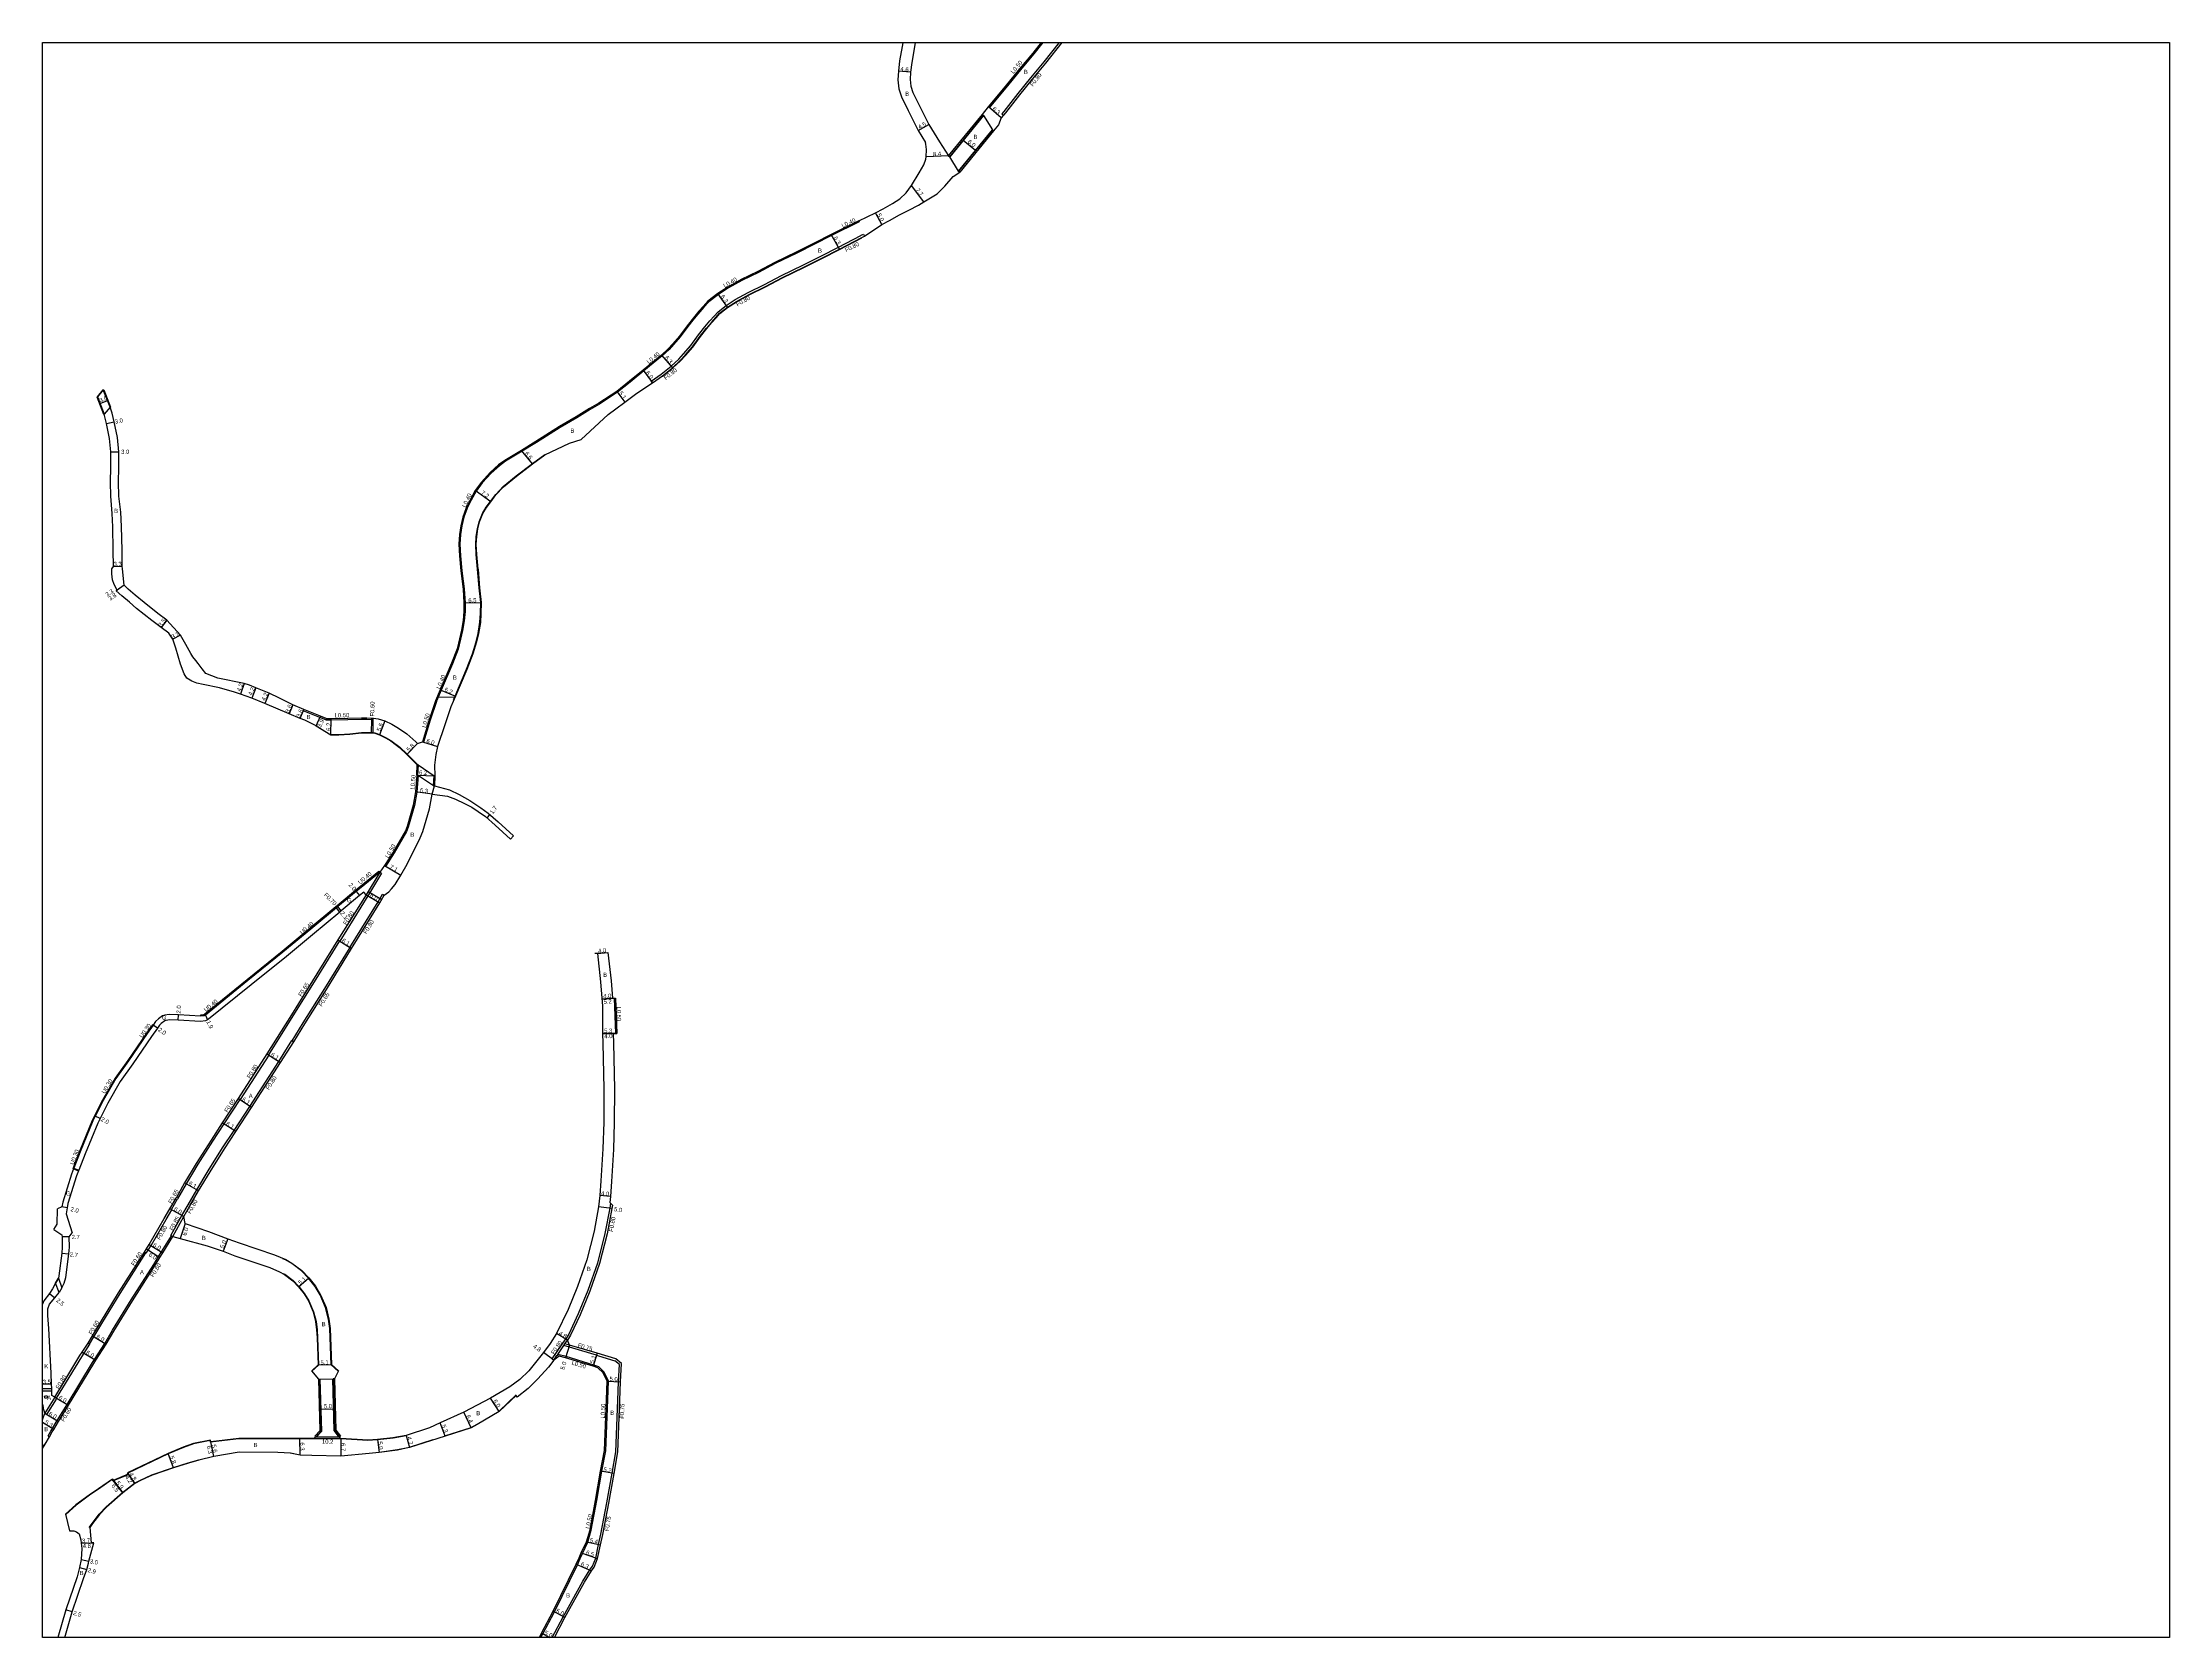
# Model space of a CAD drawing. Header units: metres. Extents: x -20002 to -16000, y -111000 to -108000.
# Drawn here: x -20000 to -19200, y -109200 to -108600 of the extents above; entities that cross this region are included whole.
import ezdxf

# ---------------------------------------------------------------- set-up
doc = ezdxf.new("R2010")
doc.units = ezdxf.units.M
doc.header["$LTSCALE"] = 2.5
for name, color, linetype in [('側溝・桝', 7, 'Continuous'), ('図郭', 7, 'Continuous'), ('幅員', 7, 'Continuous'), ('歩道・分離帯・安全施設', 7, 'Continuous'), ('舗装', 7, 'Continuous'), ('道路', 7, 'Continuous')]:
    doc.layers.add(name, color=color, linetype=linetype)
doc.styles.get("Standard").update_dxf_attribs({"font": ''})
doc.styles.get('Standard').set_extended_font_data('@MS PGothic')

msp = doc.modelspace()

# ---------------------------------------------------------------- linework, layer by layer
at = {"layer": '側溝・桝'}
for points in [[(-19644.15, -108624.21), (-19643.76, -108624.53), (-19636.9, -108616.28), (-19631.99, -108610.24), (-19627.01, -108604.3), (-19623.61, -108600)], [(-19617.61, -108600), (-19623.37, -108607.27), (-19628.39, -108613.25), (-19633.2, -108619.17), (-19638.49, -108626), (-19639.16, -108626.81), (-19638.56, -108627.34)], [(-19692.79, -108667.45), (-19703.2, -108672.54), (-19709.59, -108675.86), (-19716.32, -108679.19), (-19724.41, -108683.11), (-19730.76, -108686.47), (-19736.98, -108689.5), (-19742.04, -108692.34), (-19745.79, -108694.73), (-19749.43, -108697.54), (-19751.24, -108699.58), (-19752.79, -108701.34), (-19754.89, -108703.78), (-19757.24, -108706.87), (-19760.13, -108710.75), (-19762.66, -108713.62), (-19764.36, -108715.51), (-19766.89, -108717.86), (-19770.32, -108720.63), (-19773.87, -108723.51), (-19778.96, -108727.73), (-19783.76, -108731.54), (-19790.57, -108736.06), (-19794.02, -108738.02), (-19799.09, -108741.17), (-19805.35, -108744.84), (-19814.25, -108750.44), (-19819.66, -108753.76), (-19825.88, -108757.53), (-19828.18, -108759.21), (-19831.31, -108762.06), (-19834.61, -108765.61), (-19836.9, -108768.73), (-19838.8, -108772.17), (-19840.24, -108775.18), (-19841.55, -108778.61), (-19842.23, -108781.85), (-19842.77, -108785.11), (-19843.04, -108788.76), (-19842.78, -108793.09), (-19842.26, -108798.71)], [(-19692.97, -108667.09), (-19692.79, -108667.45)], [(-19770.62, -108728.07), (-19771.07, -108727.41), (-19767.34, -108724.77), (-19763.55, -108721.71), (-19760.72, -108719.08), (-19758.9, -108717.07), (-19756.17, -108713.96), (-19753.23, -108710.02), (-19750.92, -108706.98), (-19748.99, -108704.74), (-19747.38, -108702.91), (-19745.93, -108701.28), (-19742.86, -108698.9), (-19739.42, -108696.72), (-19734.62, -108694.02), (-19728.45, -108691.02), (-19722.09, -108687.66), (-19714.05, -108683.76), (-19707.27, -108680.4), (-19700.67, -108676.96), (-19692.22, -108672.6)], [(-19692.22, -108672.6), (-19692.05, -108672.52), (-19691.19, -108672.12)], [(-19691.19, -108672.12), (-19690.85, -108672.85)], [(-19842.26, -108798.71), (-19841.41, -108805.57), (-19841.08, -108810.81), (-19841.08, -108814.1), (-19841.37, -108817.53), (-19842.01, -108821.19), (-19842.73, -108824.43), (-19843.69, -108828.2), (-19845.76, -108833.68), (-19850.02, -108843.65), (-19851.85, -108847.82)], [(-19851.76, -108847.86), (-19854.17, -108854.89), (-19856.66, -108863.2)], [(-19852.22, -108847.68), (-19851.85, -108847.82), (-19851.76, -108847.86)], [(-19893.42, -108854.82), (-19895.66, -108853.92), (-19901.95, -108851.38), (-19901.76, -108850.92)], [(-19893.42, -108854.82), (-19891.45, -108854.76), (-19885.15, -108854.64), (-19880.06, -108854.53), (-19877.99, -108854.53), (-19876.32, -108854.61)], [(-19876.31, -108854.11), (-19876.32, -108854.61), (-19876.41, -108859.64)], [(-19875.71, -108854.14), (-19875.81, -108859.71)], [(-19857.14, -108863.06), (-19856.66, -108863.2)], [(-19858.73, -108875.59), (-19859.21, -108881.95), (-19860.1, -108887.04), (-19862.42, -108895.12), (-19863.05, -108896.76), (-19867.74, -108904.82), (-19870.94, -108909.92)], [(-19858.93, -108875.56), (-19858.73, -108875.59)], [(-19873.15, -108912.06), (-19873.49, -108911.82), (-19874.95, -108913.01), (-19879.01, -108916.38), (-19882.28, -108919.06), (-19889.2, -108924.73), (-19889.74, -108925.18), (-19899.34, -108933.19), (-19909.81, -108941.92), (-19923.02, -108952.59)], [(-19871.37, -108909.65), (-19870.94, -108909.92)], [(-19873.15, -108912.06), (-19878.27, -108920.58)], [(-19872.47, -108912.48), (-19877.39, -108920.67), (-19877.59, -108921)], [(-19873.15, -108912.06), (-19872.47, -108912.48)], [(-19888.16, -108927.11), (-19889.48, -108925.48)], [(-19887.62, -108926.66), (-19888.95, -108925.04)], [(-19877.59, -108921), (-19888.23, -108938)], [(-19883.73, -108940.8), (-19884.28, -108940.46), (-19884.41, -108940.38), (-19873.82, -108923.28), (-19872.17, -108920.43), (-19871.47, -108920.81)], [(-19888.36, -108937.93), (-19897.85, -108953.35), (-19905.86, -108966.1), (-19915.03, -108980.82)], [(-19906.09, -108975.55), (-19901.91, -108968.83), (-19893.79, -108955.92), (-19884.28, -108940.46)], [(-19888.91, -108937.58), (-19888.36, -108937.93), (-19888.23, -108938)], [(-19923.02, -108952.59), (-19938.96, -108965.58), (-19939.34, -108965.76), (-19940.55, -108965.86), (-19940.55, -108966.26)], [(-19784.94, -108959.5), (-19784.52, -108972.79)], [(-19958.41, -108969.65), (-19958.65, -108969.47), (-19960.92, -108972.64), (-19967.94, -108982.89), (-19972.72, -108989.61), (-19977.47, -108997.88), (-19980.44, -109003.78), (-19981.33, -109005.56), (-19986.14, -109017.16), (-19988.64, -109023.65), (-19988.35, -109023.75)], [(-19945.26, -109037.24), (-19941.99, -109031.62), (-19937.68, -109024.45), (-19932.26, -109015.76), (-19927.92, -109009.25), (-19922.02, -109000.22), (-19911.12, -108983.34), (-19906.22, -108975.47)], [(-19906.22, -108975.47), (-19906.09, -108975.55), (-19905.54, -108975.9)], [(-19914.91, -108980.91), (-19925.71, -108997.65), (-19925.72, -108997.66)], [(-19915.58, -108980.48), (-19915.03, -108980.82), (-19914.91, -108980.91)], [(-19925.84, -108997.58), (-19931.87, -109006.8), (-19936.06, -109013.32), (-19941.64, -109022.01), (-19946.02, -109029.3), (-19949.23, -109035.01)], [(-19926.38, -108997.21), (-19925.84, -108997.58), (-19925.72, -108997.66)], [(-19988.35, -109023.75), (-19986.48, -109024.44)], [(-19988.25, -109023.47), (-19986.37, -109024.16)], [(-19953.53, -109042.8), (-19951.38, -109039.12), (-19951.38, -109039.12)], [(-19952.07, -109038.72), (-19951.51, -109039.04), (-19951.38, -109039.12)], [(-19951.51, -109039.04), (-19949.23, -109035.01)], [(-19947.55, -109041.28), (-19945.26, -109037.24)], [(-19786.34, -109036.64), (-19786.68, -109038.54), (-19788.46, -109048.01), (-19791.29, -109059.14), (-19794.9, -109069.47), (-19798.5, -109078.31), (-19802.07, -109085.84), (-19803.23, -109087.68)], [(-19959.18, -109052.51), (-19953.53, -109042.8)], [(-19951.69, -109048.76), (-19947.59, -109041.26)], [(-19950.94, -109049.17), (-19946.85, -109041.68)], [(-19947.59, -109041.26), (-19947.55, -109041.28), (-19946.85, -109041.68)], [(-19997.93, -109124.19), (-19996.85, -109122.4), (-19994.5, -109118.43), (-19990.78, -109112.34), (-19981.21, -109096.61), (-19980.44, -109095.42), (-19976.58, -109089.4), (-19973.67, -109084.42), (-19966.7, -109073.03), (-19958.12, -109059.66), (-19956.37, -109056.72), (-19955.3, -109054.97), (-19951.47, -109048.88)], [(-19982.39, -109089.61), (-19980.67, -109086.9), (-19977.73, -109081.86), (-19970.86, -109070.63), (-19961.17, -109055.34)], [(-19961.68, -109055.02), (-19961.17, -109055.34), (-19961, -109055.44)], [(-19961, -109055.44), (-19960.27, -109054.28), (-19959.18, -109052.51)], [(-19951.69, -109048.76), (-19951.47, -109048.88), (-19950.94, -109049.17)], [(-19808.33, -109095.23), (-19803.23, -109087.68)], [(-19994.74, -109110.01), (-19985.23, -109094.37), (-19984.38, -109093.04), (-19982.23, -109089.72)], [(-19982.23, -109089.72), (-19982.39, -109089.61), (-19982.9, -109089.29)], [(-19812.56, -109200), (-19811.83, -109198.62), (-19807.47, -109190.37), (-19798.81, -109172.62), (-19797.73, -109170.29), (-19796.9, -109168.39), (-19794.91, -109164.15), (-19793.59, -109159.63), (-19791.47, -109148.53), (-19789.64, -109137.49), (-19788.07, -109129.73), (-19787.4, -109110.56), (-19787.16, -109103.47), (-19788.78, -109100.21), (-19790.81, -109098.16), (-19792.7, -109097.52), (-19803.11, -109094.31), (-19806.2, -109093.5)], [(-19808.33, -109095.23), (-19807.67, -109095.68)], [(-19808.31, -109200), (-19804.19, -109192.18), (-19796.77, -109178.78), (-19794.14, -109174.57), (-19793.18, -109173.15), (-19791.95, -109170.13), (-19790.85, -109165.02), (-19789.95, -109161.17), (-19787.8, -109149.31), (-19785.76, -109138.21), (-19784.33, -109130.11), (-19783.65, -109110.72), (-19783.42, -109103.77), (-19783.05, -109097.29), (-19784.77, -109095.9)], [(-19807.67, -109095.68), (-19806.5, -109093.94), (-19806.2, -109093.5), (-19803.93, -109090.15), (-19803.49, -109089.5), (-19802.57, -109088.12)], [(-19805.69, -109094.15), (-19806.5, -109093.94)], [(-19791.61, -109093.82), (-19803.93, -109090.15)], [(-19801.85, -109089.99), (-19803.49, -109089.5)], [(-19791.61, -109093.82), (-19790.91, -109094.04), (-19784.77, -109095.9)], [(-19995.42, -109109.59), (-19999.15, -109115.68)], [(-19994.74, -109110.01), (-19994.92, -109110.3), (-19998.46, -109116.1)], [(-19999.15, -109115.68), (-19998.46, -109116.1)], [(-19997.93, -109124.19), (-19997.41, -109124.5)]]:
    msp.add_lwpolyline(points, dxfattribs=at)
msp.add_lwpolyline([(-19999.23, -109109.26), (-19998.36, -109109.01), (-19998.11, -109109.87), (-19998.98, -109110.12)], close=True, dxfattribs=at)
at = {"layer": '図郭'}
msp.add_lwpolyline([(-20000, -108600), (-19200, -108600), (-19200, -109200), (-20000, -109200)], close=True, dxfattribs=at)
at = {"layer": '幅員'}
for points in [[(-19673.49, -108611.15), (-19678.08, -108610.72)], [(-19670.63, -108633.05), (-19666.7, -108630.85)], [(-19639.41, -108628.36), (-19644.15, -108624.21)], [(-19653.69, -108636.75), (-19649.05, -108640.55)], [(-19659.24, -108642.57), (-19667.63, -108643.03)], [(-19668.47, -108659.91), (-19673.11, -108653.76)], [(-19684.36, -108668.45), (-19686.69, -108664.03)], [(-19700.3, -108677.68), (-19703.38, -108672.18)], [(-19742.4, -108699.55), (-19746.02, -108694.4)], [(-19767.15, -108717.55), (-19763.03, -108722.32)], [(-19774.12, -108723.2), (-19770.62, -108728.07)], [(-19978.37, -108735.75), (-19975.57, -108734.65)], [(-19784, -108731.22), (-19780.94, -108735.3)], [(-19975.94, -108743.35), (-19973, -108742.72)], [(-19974.34, -108754.01), (-19971.34, -108753.98)], [(-19815.68, -108758.52), (-19819.87, -108753.42)], [(-19831.43, -108772.77), (-19837.24, -108768.51)], [(-19973.33, -108797.06), (-19970.03, -108797.02)], [(-19969.24, -108804.08), (-19972.34, -108806.28)], [(-19969.24, -108804.08), (-19971.93, -108805.99)], [(-19841.48, -108810.83), (-19834.99, -108810.63)], [(-19953.22, -108817.34), (-19955.34, -108820.12)], [(-19948.09, -108822.94), (-19950.99, -108824.51)], [(-19924.14, -108841.18), (-19925.54, -108845.14)], [(-19919.75, -108842.74), (-19921.33, -108846.63)], [(-19914.72, -108844.79), (-19916.38, -108848.64)], [(-19850.38, -108843.49), (-19844.68, -108845.92)], [(-19905.89, -108849.18), (-19907.25, -108852.52)], [(-19903.1, -108854.26), (-19901.76, -108850.92)], [(-19897.1, -108857), (-19895.48, -108853.46)], [(-19891.61, -108860.46), (-19891.47, -108854.26)], [(-19871.2, -108855.19), (-19873.28, -108860.39)], [(-19858.93, -108863.71), (-19862.96, -108867.87)], [(-19857.14, -108863.06), (-19851.4, -108864.79)], [(-19858.93, -108875.56), (-19852.73, -108875.87)], [(-19853.47, -108882.75), (-19859.71, -108881.89)], [(-19871.37, -108909.65), (-19865.23, -108913.23)], [(-19882.03, -108919.37), (-19880.75, -108920.91)], [(-19887.62, -108926.66), (-19888.95, -108925.04)], [(-19878.27, -108920.58), (-19873.13, -108923.69)], [(-19888.91, -108937.58), (-19883.73, -108940.8)], [(-19791.31, -108942.74), (-19787.34, -108942.26)], [(-19789.63, -108959.85), (-19784.44, -108959.46)], [(-19785.64, -108959.55), (-19789.63, -108959.85)], [(-19948.96, -108967.75), (-19948.87, -108965.75)], [(-19938.75, -108965.92), (-19937.95, -108967.64)], [(-19956.78, -108970.81), (-19958.41, -108969.65)], [(-19789.32, -108972.84), (-19784.02, -108972.79)], [(-19785.32, -108972.8), (-19789.32, -108972.84)], [(-19915.58, -108980.48), (-19910.44, -108983.76)], [(-19921.35, -109000.66), (-19926.38, -108997.21)], [(-19978.38, -109004.82), (-19980.17, -109003.92)], [(-19927.26, -109009.7), (-19932.42, -109006.45)], [(-19941.3, -109032.03), (-19946.58, -109028.97)], [(-19990.76, -109038.43), (-19992.7, -109037.95)], [(-19946.85, -109041.68), (-19952.07, -109038.72)], [(-19785.9, -109038.68), (-19790.84, -109037.97)], [(-19786.41, -109034.06), (-19790.4, -109033.72)], [(-19946.37, -109044.23), (-19948.29, -109049.92)], [(-19992.75, -109055.44), (-19990.07, -109055.74)], [(-19989.97, -109049.31), (-19992.67, -109049.31)], [(-19960.95, -109053.86), (-19955.85, -109057.03)], [(-19959.87, -109052.11), (-19954.79, -109055.29)], [(-19930.33, -109049.98), (-19932.03, -109054.68)], [(-19997.36, -109070.6), (-19995.41, -109072.17)], [(-19903.67, -109068.07), (-19899.8, -109064.75)], [(-19981.18, -109086.59), (-19976.07, -109089.72)], [(-19802.57, -109088.12), (-19806.72, -109085.71)], [(-19985.05, -109092.61), (-19979.93, -109095.74)], [(-19807.67, -109095.68), (-19811.54, -109092.84)], [(-19801.85, -109089.99), (-19803.24, -109094.79)], [(-19791.4, -109093.11), (-19792.86, -109097.99)], [(-19896.38, -109097.46), (-19891.28, -109097.35)], [(-19787.66, -109103.58), (-19782.67, -109103.81)], [(-19996.57, -109104.72), (-20000, -109104.77)], [(-20000, -109107.18), (-19996.48, -109107.21)], [(-19995.42, -109109.59), (-19990.26, -109112.65)], [(-19828.19, -109115.02), (-19831.46, -109109.99)], [(-19995.77, -109121.76), (-20000, -109119.19)], [(-19999.15, -109115.68), (-19993.98, -109118.74)], [(-19895.37, -109114.09), (-19890.37, -109113.96)], [(-19848.53, -109124.25), (-19850.43, -109119.3)], [(-19838.79, -109121.1), (-19841.5, -109115.3)], [(-19935.58, -109131.9), (-19936.83, -109125.72)], [(-19935.58, -109131.9), (-19936.69, -109126.41)], [(-19903.12, -109131.4), (-19903.25, -109125.1)], [(-19897.99, -109125.11), (-19887.79, -109125.11)], [(-19887.79, -109125.11), (-19887.74, -109131.81)], [(-19874, -109125.47), (-19873.39, -109130.44)], [(-19863.22, -109123.98), (-19861.97, -109128.51)], [(-19950.71, -109136.23), (-19952.8, -109130.82)], [(-19973.74, -109140.43), (-19969.8, -109145.59)], [(-19969.8, -109145.59), (-19973.38, -109140.9)], [(-19965.34, -109142.04), (-19968.09, -109138.1)], [(-19967.74, -109138.59), (-19965.34, -109142.04)], [(-19785.02, -109138.34), (-19790.13, -109137.4)], [(-19985.46, -109164.54), (-19980.66, -109164.41)], [(-19985.46, -109164.54), (-19981.76, -109164.44)], [(-19795.38, -109163.97), (-19790.12, -109165.19)], [(-19986.13, -109173.72), (-19983.33, -109174.48)], [(-19985.49, -109170.73), (-19982.54, -109171.27)], [(-19799.26, -109172.41), (-19793.51, -109174.98)], [(-19797.35, -109168.18), (-19791.23, -109170.35)], [(-19988.82, -109190.32), (-19991.22, -109189.62)], [(-19803.53, -109192.54), (-19807.92, -109190.15)], [(-19812.27, -109198.39), (-19809.14, -109200)]]:
    msp.add_lwpolyline(points, dxfattribs=at)
at = {"layer": '歩道・分離帯・安全施設'}
for points in [[(-19766.76, -108725.53), (-19762.93, -108722.43), (-19760.05, -108719.75), (-19758.19, -108717.7), (-19755.43, -108714.56), (-19752.48, -108710.59), (-19750.19, -108707.58), (-19748.27, -108705.36), (-19746.67, -108703.54), (-19745.28, -108701.98), (-19742.31, -108699.68), (-19738.94, -108697.53), (-19734.17, -108694.86), (-19728.02, -108691.86), (-19721.66, -108688.51), (-19713.63, -108684.61), (-19706.84, -108681.24), (-19700.23, -108677.81), (-19691.78, -108673.44)], [(-19845.39, -108847.16), (-19844.82, -108845.86), (-19840.52, -108835.79), (-19838.3, -108829.91), (-19836.95, -108825.47), (-19836.14, -108822.33), (-19835.46, -108818.11), (-19835.29, -108814.74), (-19835.14, -108810.63), (-19835.78, -108805.12), (-19836.34, -108798.17), (-19836.85, -108792.64), (-19837.08, -108788.8), (-19836.86, -108785.82), (-19836.38, -108782.93), (-19835.83, -108780.3), (-19834.47, -108777.16), (-19833.15, -108774.78), (-19831.55, -108772.68), (-19829.56, -108770.07), (-19826.74, -108766.98), (-19821.82, -108763.04), (-19815.77, -108758.4), (-19811.12, -108754.93)], [(-19891.61, -108860.31), (-19888.57, -108860.28), (-19884.44, -108860.05), (-19880.07, -108859.58), (-19878.42, -108859.5), (-19876.41, -108859.49), (-19876.27, -108859.49), (-19875.03, -108859.66), (-19873.22, -108860.25), (-19870.95, -108861.43), (-19868.96, -108862.58), (-19865.65, -108865.03), (-19862.86, -108867.77), (-19860.44, -108870.15), (-19858.93, -108871.65)], [(-19888.75, -109099.79), (-19891.43, -109097.42), (-19891.8, -109087.11), (-19891.97, -109083.81), (-19892.41, -109080.26), (-19893.51, -109075.87), (-19895.6, -109071.14), (-19897.49, -109067.98), (-19899.92, -109064.85), (-19902.57, -109062.08), (-19906.26, -109059.33), (-19908.61, -109057.99), (-19909.65, -109057.54)], [(-19909.48, -109063.02), (-19908.89, -109063.36), (-19905.75, -109065.7), (-19903.55, -109067.98), (-19901.47, -109070.69), (-19899.87, -109073.35), (-19898.06, -109077.44), (-19897.13, -109081.14), (-19896.75, -109084.23), (-19896.59, -109087.3), (-19896.23, -109097.52), (-19898.65, -109099.86)], [(-19897.14, -109124.71), (-19895, -109122.39), (-19895.52, -109102.84)], [(-19888.4, -109124.64), (-19890.3, -109122.2), (-19890.83, -109102.72)], [(-19848.26, -109124), (-19838.84, -109120.96), (-19836.57, -109119.77), (-19828.28, -109114.9), (-19821.85, -109108.7)], [(-20000, -109128.61), (-19999.11, -109127.24)], [(-19897.99, -109125.26), (-19903.25, -109125.25), (-19911.45, -109125.3), (-19926.22, -109125.29), (-19936.81, -109126.58), (-19936.94, -109125.9), (-19943.2, -109127.15), (-19947.03, -109128.53), (-19952.74, -109130.95), (-19967.86, -109138.16), (-19967.51, -109138.66), (-19973.43, -109141.09), (-19973.78, -109140.63), (-19978.89, -109144.15), (-19982.39, -109146.53), (-19987.37, -109150.21), (-19991.28, -109153.73)], [(-19982.4, -109158.64), (-19981.28, -109157.1), (-19978.67, -109153.62), (-19976.06, -109150.88), (-19969.89, -109145.48), (-19965.43, -109141.91), (-19963.21, -109140.81), (-19961.32, -109139.93), (-19958.83, -109138.85), (-19950.76, -109136.08), (-19945.19, -109134.35), (-19941.23, -109133.21), (-19935.61, -109131.75), (-19926.01, -109130.2), (-19911.46, -109130.3), (-19906.79, -109130.52), (-19903.1, -109131.25), (-19898.66, -109131.43), (-19887.74, -109131.66), (-19877.12, -109130.7), (-19873.41, -109130.29), (-19866.51, -109129.34), (-19863.22, -109128.64), (-19862.01, -109128.36), (-19853.04, -109125.52)], [(-19863.19, -109124.12), (-19868.18, -109125.01), (-19873.99, -109125.62), (-19877.61, -109125.92), (-19887.86, -109125.25), (-19888.36, -109124.7)]]:
    msp.add_lwpolyline(points, dxfattribs=at)
at = {"layer": '舗装'}
for points in [[(-19851.58, -108846.21), (-19844.8, -108846.2)], [(-19873.15, -108912.06), (-19878.27, -108920.58)], [(-19877.58, -108919.43), (-19872.36, -108922.35)], [(-20000, -109106.4), (-19996.51, -109106.34)], [(-19999.15, -109115.68), (-19993.98, -109118.74)]]:
    msp.add_lwpolyline(points, dxfattribs=at)
at = {"layer": '道路'}
for points in [[(-19676.4, -108600), (-19676.42, -108600.1), (-19676.67, -108601.47), (-19677.63, -108606.87), (-19678.08, -108610.72), (-19678.3, -108613.99), (-19677.89, -108617.41), (-19676.9, -108620.45), (-19674.46, -108625.62), (-19670.63, -108633.05), (-19667.91, -108637.59)], [(-19671.72, -108600), (-19672.15, -108602.32), (-19673.07, -108607.53), (-19673.49, -108611.15), (-19673.69, -108613.87), (-19673.38, -108616.4), (-19672.61, -108618.75), (-19670.33, -108623.6), (-19666.7, -108630.85), (-19662.62, -108637.37), (-19659.24, -108642.57)], [(-19646.5, -108627.03), (-19644.15, -108624.21), (-19637.29, -108615.96), (-19632.38, -108609.92), (-19627.4, -108603.98), (-19624.24, -108600)], [(-19616.59, -108600), (-19622.75, -108607.77), (-19627.77, -108613.76), (-19632.57, -108619.67), (-19637.86, -108626.5), (-19638.56, -108627.34), (-19639.41, -108628.36), (-19640.43, -108630.91), (-19642.27, -108633.22)], [(-19659.24, -108642.57), (-19658.78, -108642.95), (-19646.03, -108627.41), (-19646.5, -108627.03)], [(-19692.97, -108667.09), (-19686.69, -108664.03), (-19683.86, -108662.54), (-19680.26, -108660.56), (-19677.58, -108658.82), (-19675.13, -108656.51), (-19673.11, -108653.76), (-19670.22, -108648.97), (-19668.5, -108646.04), (-19667.8, -108643.91), (-19667.63, -108643.03), (-19667.48, -108640.26), (-19667.78, -108638.19), (-19667.91, -108637.59)], [(-19642.27, -108633.22), (-19642.73, -108632.84), (-19655.47, -108648.39), (-19655.01, -108648.77)], [(-19684.36, -108668.45), (-19681.49, -108666.94), (-19677.7, -108664.86), (-19674.18, -108663.03), (-19670.51, -108661.12), (-19668.47, -108659.91), (-19663.46, -108656.9), (-19660.61, -108654.06), (-19657.45, -108650.41), (-19655.01, -108648.77)], [(-19692.97, -108667.09), (-19703.38, -108672.18), (-19709.77, -108675.5), (-19716.5, -108678.83), (-19724.59, -108682.76), (-19730.94, -108686.11), (-19737.17, -108689.14), (-19742.24, -108691.99), (-19746.02, -108694.4), (-19749.7, -108697.25), (-19751.54, -108699.31), (-19753.09, -108701.08), (-19755.21, -108703.53), (-19757.56, -108706.63), (-19760.44, -108710.5), (-19762.96, -108713.36), (-19764.65, -108715.22), (-19767.15, -108717.55), (-19770.58, -108720.32), (-19774.12, -108723.2), (-19779.21, -108727.42), (-19784, -108731.22), (-19790.78, -108735.72), (-19794.23, -108737.68), (-19799.3, -108740.83), (-19805.56, -108744.49), (-19814.47, -108750.1), (-19819.87, -108753.42), (-19826.11, -108757.19), (-19828.44, -108758.9), (-19831.59, -108761.78), (-19834.93, -108765.36), (-19837.24, -108768.51), (-19839.15, -108771.97), (-19840.61, -108775.02), (-19841.94, -108778.5), (-19842.62, -108781.77), (-19843.17, -108785.06), (-19843.44, -108788.75), (-19843.18, -108793.12), (-19842.66, -108798.76)], [(-19691.85, -108673.31), (-19690.85, -108672.85), (-19684.36, -108668.45)], [(-19811.03, -108755.05), (-19801.77, -108750.77), (-19797.38, -108749.29), (-19787.3, -108739.93), (-19784.38, -108737.84), (-19780.94, -108735.3), (-19776.47, -108731.91), (-19770.62, -108728.07), (-19766.85, -108725.41), (-19763.03, -108722.32), (-19760.15, -108719.65), (-19758.3, -108717.6), (-19755.55, -108714.47), (-19752.6, -108710.5), (-19750.3, -108707.49), (-19748.38, -108705.26), (-19746.78, -108703.44), (-19745.38, -108701.87), (-19742.4, -108699.55), (-19739.01, -108697.4), (-19734.24, -108694.73), (-19728.09, -108691.73), (-19721.73, -108688.37), (-19713.7, -108684.48), (-19706.91, -108681.11), (-19700.3, -108677.68), (-19691.85, -108673.31)], [(-19977.14, -108730.68), (-19979.33, -108733.31)], [(-19979.33, -108733.31), (-19976.76, -108739.82)], [(-19977.14, -108730.68), (-19974.57, -108737.2)], [(-19974.26, -108770.71), (-19974.38, -108765.38), (-19974.29, -108759.8), (-19974.34, -108754.01), (-19974.81, -108749.02), (-19975.94, -108743.35), (-19976.76, -108739.82)], [(-19971.26, -108770.64), (-19971.38, -108765.38), (-19971.29, -108759.81), (-19971.34, -108753.98), (-19971.84, -108748.58), (-19973, -108742.72), (-19973.77, -108739.41), (-19974.57, -108737.2)], [(-19826.64, -108767.09), (-19821.72, -108763.16), (-19815.68, -108758.52), (-19811.03, -108755.05)], [(-19835.68, -108780.34), (-19834.34, -108777.23), (-19833.02, -108774.86), (-19831.43, -108772.77), (-19829.44, -108770.17), (-19826.64, -108767.09)], [(-19933.43, -108842.81), (-19939.6, -108841.51), (-19941.98, -108840.99), (-19943.85, -108840.25), (-19945.77, -108839.07), (-19946.77, -108837.49), (-19948.07, -108833.87), (-19949.81, -108827.86), (-19950.99, -108824.51), (-19952.54, -108822.2), (-19955.34, -108820.12), (-19958.86, -108817.45), (-19964.65, -108812.86), (-19967.31, -108810.48), (-19970.18, -108808.15), (-19972.34, -108806.28), (-19971.95, -108806), (-19973.07, -108803.92), (-19973.65, -108802.18), (-19973.98, -108799.9), (-19973.88, -108798.03), (-19973.33, -108797.06), (-19973.39, -108791.01), (-19973.55, -108782.22), (-19973.87, -108777.15), (-19974.26, -108770.71)], [(-19948.09, -108822.94), (-19953.22, -108817.34), (-19956.58, -108814.78), (-19961.8, -108810.68), (-19965.19, -108807.95), (-19967.84, -108805.61), (-19969.24, -108804.08), (-19969.98, -108798.03), (-19970.03, -108797.02), (-19970.09, -108790.92), (-19970.25, -108782.1), (-19970.59, -108776.72), (-19971.26, -108770.64)], [(-19836.19, -108798.16), (-19836.7, -108792.63), (-19836.93, -108788.81), (-19836.71, -108785.83), (-19836.23, -108782.96), (-19835.68, -108780.34)], [(-19842.66, -108798.76), (-19841.81, -108805.61), (-19841.48, -108810.83), (-19841.48, -108814.08), (-19841.77, -108817.48), (-19842.4, -108821.11), (-19843.12, -108824.34), (-19844.07, -108828.08), (-19846.13, -108833.53), (-19850.38, -108843.49), (-19852.22, -108847.68), (-19854.64, -108854.74), (-19857.14, -108863.06)], [(-19836.19, -108798.16), (-19835.63, -108805.11), (-19834.99, -108810.63), (-19835.14, -108814.74), (-19835.31, -108818.12), (-19835.99, -108822.36), (-19836.81, -108825.51), (-19838.15, -108829.96), (-19840.38, -108835.84), (-19844.68, -108845.92), (-19846.44, -108849.93), (-19848.74, -108856.63), (-19851.4, -108864.79), (-19852.1, -108867.82), (-19852.52, -108871.87), (-19852.43, -108875.88)], [(-19934.04, -108839.11), (-19938.57, -108837.39), (-19939.99, -108835.59), (-19941.51, -108833.61), (-19942.39, -108832.47), (-19943.41, -108831.14), (-19944.26, -108829.83), (-19946.09, -108826.49), (-19948.09, -108822.94)], [(-19905.89, -108849.18), (-19910.92, -108846.68), (-19914.72, -108844.79), (-19919.75, -108842.74), (-19922.15, -108841.81), (-19924.14, -108841.18), (-19934.04, -108839.11)], [(-19921.33, -108846.63), (-19925.54, -108845.14), (-19927.74, -108844.38), (-19933.43, -108842.81)], [(-19897.52, -108856.74), (-19901.34, -108854.98), (-19903.1, -108854.26), (-19907.25, -108852.52), (-19916.35, -108848.66), (-19921.33, -108846.63)], [(-19893.33, -108854.32), (-19895.48, -108853.46), (-19901.76, -108850.92), (-19905.89, -108849.18)], [(-19893.33, -108854.32), (-19891.47, -108854.26), (-19885.16, -108854.14), (-19880.06, -108854.03), (-19877.98, -108854.03), (-19876.31, -108854.11), (-19875.71, -108854.14), (-19875.52, -108854.15), (-19873.7, -108854.4), (-19871.2, -108855.19), (-19868.65, -108856.4), (-19866.13, -108857.95), (-19862.95, -108860.12), (-19859.58, -108863.07), (-19858.93, -108863.71)], [(-19897.52, -108856.74), (-19897.1, -108857), (-19891.61, -108860.46)], [(-19891.61, -108860.46), (-19888.57, -108860.43), (-19884.42, -108860.2), (-19880.06, -108859.73), (-19878.42, -108859.65), (-19876.41, -108859.64), (-19876.28, -108859.64), (-19875.81, -108859.71), (-19875.06, -108859.81), (-19873.28, -108860.39), (-19871.02, -108861.56), (-19869.05, -108862.7), (-19865.74, -108865.14), (-19862.96, -108867.87), (-19860.55, -108870.25), (-19859.04, -108871.75)], [(-19858.93, -108863.71), (-19857.14, -108863.06)], [(-19859.22, -108875.55), (-19858.93, -108875.56), (-19858.74, -108871.77), (-19859.04, -108871.75)], [(-19944.57, -109037.65), (-19941.3, -109032.03), (-19937, -109024.87), (-19931.59, -109016.2), (-19927.26, -109009.7), (-19921.35, -109000.66), (-19910.44, -108983.76), (-19905.54, -108975.9), (-19901.35, -108969.17), (-19893.24, -108956.26), (-19883.73, -108940.8), (-19873.13, -108923.69), (-19871.47, -108920.81), (-19869.79, -108919.44), (-19868.74, -108918.39), (-19867.39, -108916.77), (-19865.23, -108913.23), (-19862.79, -108909.05), (-19857.98, -108899.22), (-19856.94, -108896.76), (-19854.43, -108888.31), (-19853.47, -108882.75), (-19852.62, -108879.68)], [(-19859.22, -108875.55), (-19859.71, -108881.89), (-19860.59, -108886.93), (-19862.9, -108894.96), (-19863.5, -108896.54), (-19868.17, -108904.56), (-19871.37, -108909.65)], [(-19852.62, -108879.68), (-19852.92, -108879.66), (-19852.73, -108875.87), (-19852.43, -108875.88)], [(-19853.47, -108882.75), (-19847.62, -108883.56), (-19844.73, -108884.59), (-19841.27, -108886.32), (-19838.58, -108887.69), (-19838.58, -108887.69), (-19836.13, -108889.33), (-19833.38, -108891.2), (-19829.76, -108894.45), (-19824.02, -108899.67)], [(-19832.77, -108891.75), (-19831.72, -108890.45)], [(-19871.37, -108909.65), (-19873.15, -108912.06), (-19874.7, -108913.32), (-19878.75, -108916.69), (-19882.03, -108919.37), (-19888.95, -108925.04), (-19889.48, -108925.48), (-19899.09, -108933.5), (-19909.56, -108942.23), (-19922.77, -108952.9)], [(-19878.27, -108920.58), (-19879.14, -108919.59), (-19880.75, -108920.91), (-19887.62, -108926.66), (-19888.16, -108927.11), (-19898.51, -108935.62), (-19908.28, -108943.77), (-19921.51, -108954.45)], [(-19878.27, -108920.58), (-19888.91, -108937.58), (-19898.4, -108953.01), (-19906.42, -108965.76), (-19915.58, -108980.48), (-19926.38, -108997.21), (-19932.42, -109006.45), (-19936.6, -109012.97), (-19942.19, -109021.67), (-19946.58, -109028.97), (-19949.79, -109034.69)], [(-19792.24, -108942.52), (-19791.31, -108942.74), (-19790.12, -108953.38), (-19789.42, -108962.54), (-19789.32, -108972.84), (-19789.28, -108976.4), (-19788.92, -108993.61), (-19788.94, -109006.21), (-19789.28, -109016.23), (-19790.01, -109028.17), (-19790.4, -109033.72), (-19790.84, -109037.97), (-19792.56, -109047.11), (-19795.31, -109057.93), (-19798.83, -109067.98), (-19802.35, -109076.61), (-19806.72, -109085.71), (-19809.01, -109089.42), (-19811.54, -109092.84), (-19817.11, -109099.66), (-19820.45, -109102.92), (-19824.29, -109105.68), (-19831.46, -109109.99), (-19841.5, -109115.3), (-19850.43, -109119.3), (-19854.48, -109121.09), (-19863.22, -109123.98)], [(-19792.24, -108942.52), (-19787.34, -108942.26)], [(-19787.34, -108942.26), (-19786.14, -108953)], [(-19922.77, -108952.9), (-19938.75, -108965.92), (-19939.24, -108966.15), (-19940.55, -108966.26), (-19948.87, -108965.75), (-19952.35, -108965.67), (-19953.98, -108965.86), (-19954.94, -108966.18), (-19956.44, -108967.25), (-19957.45, -108968.3), (-19958.41, -108969.65), (-19960.67, -108972.81), (-19967.69, -108983.06), (-19972.46, -108989.77), (-19977.2, -108998.02), (-19980.17, -109003.92), (-19981.06, -109005.68), (-19985.87, -109017.27), (-19988.25, -109023.47), (-19988.35, -109023.75), (-19989.09, -109025.67), (-19992.39, -109036.23), (-19992.7, -109037.95), (-19994.43, -109038.8)], [(-19921.51, -108954.45), (-19937.62, -108967.44), (-19937.95, -108967.64), (-19938.74, -108968.05), (-19940.53, -108968.26), (-19948.96, -108967.75), (-19952.19, -108967.67), (-19953.56, -108967.86), (-19954.05, -108968.04), (-19955.34, -108969.01), (-19955.97, -108969.67), (-19956.78, -108970.81), (-19959.04, -108973.97), (-19966.06, -108984.21), (-19970.78, -108990.85), (-19975.44, -108998.98), (-19978.38, -109004.82), (-19979.23, -109006.51), (-19984.01, -109018.02), (-19986.37, -109024.16), (-19986.48, -109024.44), (-19987.2, -109026.33), (-19990.44, -109036.71), (-19990.76, -109038.43), (-19991.17, -109040.69), (-19988.82, -109047.73)], [(-19786.14, -108953), (-19785.64, -108959.55), (-19784.44, -108959.46), (-19784.02, -108972.79), (-19785.32, -108972.8), (-19785.28, -108976.37)], [(-19785.28, -108976.37), (-19784.92, -108993.57), (-19784.94, -109006.29), (-19785.29, -109016.4), (-19786.02, -109028.47), (-19786.41, -109034.06), (-19786.58, -109036.36)], [(-19995.71, -109046.52), (-19994.44, -109044.54), (-19994.43, -109038.8)], [(-19959.87, -109052.11), (-19954.22, -109042.39), (-19952.07, -109038.72), (-19949.79, -109034.69)], [(-19946.85, -109041.68), (-19944.57, -109037.65)], [(-19785.67, -109037.42), (-19785.9, -109038.68), (-19787.67, -109048.18), (-19790.52, -109059.37), (-19794.15, -109069.76), (-19797.77, -109078.63), (-19801.36, -109086.23), (-19802.57, -109088.12)], [(-19786.58, -109036.36), (-19786.34, -109036.64), (-19785.67, -109037.42)], [(-19995.71, -109046.52), (-19992.74, -109048.59), (-19992.67, -109049.31), (-19992.59, -109053.17), (-19992.75, -109055.44), (-19993.82, -109063.93), (-19994.05, -109064.86)], [(-19992.73, -109068.41), (-19991.82, -109066.75), (-19991.25, -109064.53), (-19990.07, -109055.74), (-19989.83, -109053.16), (-19989.97, -109049.31), (-19988.82, -109047.73)], [(-19946.37, -109044.23), (-19946.85, -109041.68)], [(-19946.37, -109044.23), (-19937.53, -109047.25), (-19930.33, -109049.98), (-19926.07, -109051.6), (-19912.73, -109056.04), (-19908.54, -109057.86), (-19906.17, -109059.21), (-19902.47, -109061.97), (-19899.8, -109064.75), (-19897.37, -109067.9), (-19895.47, -109071.07), (-19893.37, -109075.82), (-19892.26, -109080.23), (-19891.82, -109083.79), (-19891.65, -109087.11), (-19891.28, -109097.35), (-19888.65, -109099.68), (-19890.23, -109102.7)], [(-19998.98, -109127.33), (-19997.41, -109124.5), (-19996.33, -109122.7), (-19995.77, -109121.76), (-19993.98, -109118.74), (-19990.26, -109112.65), (-19980.69, -109096.92), (-19979.93, -109095.74), (-19976.07, -109089.72), (-19973.16, -109084.74), (-19966.19, -109073.35), (-19957.61, -109059.97), (-19955.85, -109057.03), (-19954.79, -109055.29), (-19950.94, -109049.17)], [(-19995.42, -109109.59), (-19985.91, -109093.95), (-19985.05, -109092.61), (-19982.9, -109089.29), (-19981.18, -109086.59), (-19978.25, -109081.56), (-19971.37, -109070.32), (-19961.68, -109055.02), (-19960.95, -109053.86), (-19959.87, -109052.11)], [(-19950.94, -109049.17), (-19948.29, -109049.92), (-19938.02, -109052.71), (-19932.03, -109054.68), (-19927.63, -109056.37), (-19914.55, -109060.8), (-19910.83, -109062.43), (-19908.97, -109063.48), (-19905.85, -109065.81), (-19903.67, -109068.07), (-19901.59, -109070.78), (-19900.01, -109073.42), (-19898.21, -109077.49), (-19897.28, -109081.17), (-19896.9, -109084.24), (-19896.74, -109087.31), (-19896.38, -109097.46)], [(-19995.08, -109066.69), (-19996.27, -109068.79), (-19997.36, -109070.6), (-19999.56, -109073.33), (-20000, -109074.57)], [(-19995.42, -109109.59), (-19996.45, -109108.93), (-19996.48, -109107.21), (-19996.51, -109106.34), (-19996.57, -109104.72), (-19996.72, -109100.59), (-19997.69, -109083.76), (-19998.01, -109078.83), (-19998, -109076.42), (-19997.34, -109074.56), (-19995.41, -109072.17), (-19993.76, -109070.24)], [(-19994.05, -109064.86), (-19995.08, -109066.69)], [(-19994.05, -109064.86), (-19995.08, -109066.69)], [(-19992.73, -109068.41), (-19993.76, -109070.24)], [(-19992.73, -109068.41), (-19993.76, -109070.24)], [(-19807.67, -109095.68), (-19809.63, -109098.35), (-19813.72, -109102.76), (-19817.39, -109106.29), (-19821.45, -109109.65), (-19821.88, -109108.93), (-19828.19, -109115.02), (-19836.5, -109119.9), (-19838.79, -109121.1), (-19848.53, -109124.25), (-19861.97, -109128.51), (-19863.19, -109128.78)], [(-19813.13, -109200), (-19812.27, -109198.39), (-19807.92, -109190.15), (-19799.26, -109172.41), (-19798.18, -109170.08), (-19797.35, -109168.18), (-19795.38, -109163.97), (-19794.08, -109159.51), (-19791.96, -109148.44), (-19790.13, -109137.4), (-19788.57, -109129.67), (-19787.9, -109110.54), (-19787.66, -109103.58), (-19789.19, -109100.5), (-19791.08, -109098.59), (-19792.86, -109097.99), (-19803.24, -109094.79), (-19805.69, -109094.15)], [(-19805.69, -109094.15), (-19807.67, -109095.68)], [(-19807.47, -109200), (-19803.53, -109192.54), (-19796.12, -109179.16), (-19793.51, -109174.98), (-19792.52, -109173.51), (-19791.23, -109170.35), (-19790.12, -109165.19), (-19789.21, -109161.32), (-19787.06, -109149.45), (-19785.02, -109138.34), (-19783.58, -109130.19), (-19782.9, -109110.75), (-19782.67, -109103.81), (-19782.28, -109096.95), (-19784.41, -109095.23), (-19791.4, -109093.11)], [(-19801.85, -109089.99), (-19802.57, -109088.12)], [(-19791.4, -109093.11), (-19801.85, -109089.99)], [(-19896.12, -109102.86), (-19898.75, -109099.75), (-19896.38, -109097.46)], [(-19897.25, -109124.61), (-19895.15, -109122.33), (-19895.67, -109102.85)], [(-19896.12, -109102.86), (-19895.67, -109102.85)], [(-19890.23, -109102.7), (-19890.68, -109102.7), (-19890.15, -109122.15), (-19888.25, -109124.6)], [(-20000, -109112.26), (-19999.75, -109113.43)], [(-20000, -109118.14), (-19999.15, -109115.68), (-19999.75, -109113.43)], [(-20000, -109128.89), (-19998.98, -109127.33)], [(-19897.99, -109125.11), (-19903.25, -109125.1), (-19911.45, -109125.15), (-19926.23, -109125.14), (-19936.69, -109126.41), (-19936.83, -109125.72), (-19943.24, -109127), (-19947.09, -109128.4), (-19952.8, -109130.82), (-19968.09, -109138.1)], [(-19897.25, -109124.61), (-19897.99, -109125.11)], [(-19863.22, -109123.98), (-19868.2, -109124.87), (-19874, -109125.47), (-19877.62, -109125.77), (-19887.79, -109125.11), (-19888.25, -109124.6)], [(-19863.19, -109128.78), (-19866.49, -109129.49), (-19873.39, -109130.44), (-19877.11, -109130.85), (-19887.74, -109131.81), (-19898.66, -109131.58), (-19903.12, -109131.4), (-19906.81, -109130.67), (-19911.47, -109130.45), (-19926, -109130.35), (-19935.58, -109131.9), (-19941.19, -109133.36), (-19945.14, -109134.49), (-19950.71, -109136.23), (-19958.77, -109138.99), (-19961.26, -109140.07), (-19963.14, -109140.94), (-19965.34, -109142.04)], [(-19967.74, -109138.59), (-19973.38, -109140.9), (-19973.74, -109140.43), (-19978.97, -109144.03), (-19982.48, -109146.41), (-19987.47, -109150.09), (-19991.38, -109153.62)], [(-19965.34, -109142.04), (-19969.8, -109145.59), (-19975.96, -109150.99), (-19978.56, -109153.72), (-19981.16, -109157.18), (-19982.24, -109158.69), (-19981.76, -109164.44)], [(-19968.09, -109138.1), (-19967.74, -109138.59)], [(-19991.38, -109153.62), (-19989.85, -109159.93), (-19988.26, -109159.83), (-19987.22, -109160.22), (-19986.24, -109161.05), (-19985.58, -109163.3), (-19985.46, -109164.54), (-19985.26, -109166.54), (-19985.49, -109170.73), (-19986.13, -109173.72), (-19987.03, -109177.15), (-19991.22, -109189.62), (-19994.25, -109200)], [(-19991.65, -109200), (-19988.82, -109190.32), (-19984.63, -109177.87), (-19983.33, -109174.48), (-19982.73, -109171.99), (-19982.54, -109171.27), (-19980.66, -109164.41), (-19981.76, -109164.44)]]:
    msp.add_lwpolyline(points, dxfattribs=at)
for points in [[(-19646.5, -108627.03), (-19646.03, -108627.41), (-19658.78, -108642.95), (-19659.24, -108642.57)], [(-19658.78, -108642.95), (-19646.03, -108627.41), (-19642.73, -108632.84), (-19655.47, -108648.39)], [(-19642.73, -108632.84), (-19642.27, -108633.22), (-19655.01, -108648.77), (-19655.47, -108648.39)], [(-19979.47, -108733.36), (-19979.33, -108733.31), (-19976.76, -108739.82), (-19976.9, -108739.88)], [(-19976.76, -108739.82), (-19979.33, -108733.31), (-19977.14, -108730.68), (-19974.57, -108737.2)], [(-19974.57, -108737.2), (-19977.14, -108730.68), (-19977, -108730.63), (-19974.43, -108737.14)], [(-19859.04, -108871.75), (-19858.74, -108871.77), (-19858.93, -108875.56), (-19859.22, -108875.55)], [(-19858.93, -108875.56), (-19858.74, -108871.77), (-19852.73, -108875.87), (-19852.92, -108879.66)], [(-19852.73, -108875.87), (-19852.43, -108875.88), (-19852.62, -108879.68), (-19852.92, -108879.66)], [(-19994.05, -109064.86), (-19992.73, -109068.41), (-19993.76, -109070.24), (-19995.08, -109066.69)], [(-19896.12, -109102.86), (-19895.67, -109102.85), (-19895.15, -109122.33), (-19897.25, -109124.61), (-19897.58, -109124.31), (-19895.6, -109122.16)], [(-19897.25, -109124.61), (-19895.15, -109122.33), (-19895.67, -109102.85), (-19890.68, -109102.7), (-19890.15, -109122.15), (-19888.25, -109124.6)], [(-19890.68, -109102.7), (-19890.23, -109102.7), (-19889.7, -109121.99), (-19887.89, -109124.32), (-19888.25, -109124.6), (-19890.15, -109122.15)]]:
    msp.add_lwpolyline(points, close=True, dxfattribs=at)
at = {"layer": '道路', "flags": 128}
for points in [[(-19852.62, -108879.68), (-19846.97, -108881.1), (-19843.26, -108882.91), (-19839.24, -108885.2), (-19835.18, -108887.92), (-19832.33, -108889.86), (-19828.62, -108893.19), (-19822.87, -108898.41)], [(-19822.87, -108898.41), (-19823.98, -108899.65)]]:
    msp.add_lwpolyline(points, dxfattribs=at)

# ---------------------------------------------------------------- texts
at = {"layer": '側溝・桝'}
for s, rotation, p in [('L0.50', 51.12136, (-19634.77, -108611.88)), ('F0.80', 52.23205, (-19627.53, -108616.66)), ('L0.40', 26.06806, (-19698.97, -108669.76)), ('F0.80', 27.34637, (-19697.7, -108678.91)), ('L0.40', 29.33952, (-19743.37, -108692.32)), ('F0.80', 29.33036, (-19738.6, -108699.32)), ('L0.40', 39.12001, (-19771.96, -108721.01)), ('F0.80', 38.92062, (-19765.56, -108727.06)), ('L0.40', 64.38891, (-19840.86, -108775.07)), ('L0.40', 66.89588, (-19850.51, -108843.37)), ('L0.50', 1.04586, (-19890.13, -108853.89)), ('F0.60', 89.0022, (-19875.21, -108853.57)), ('L0.50', 73.27231, (-19855.82, -108857.93)), ('L0.50', 85.63254, (-19860.06, -108881.08)), ('L0.50', 59.79604, (-19869.89, -108906.96)), ('F0.70', 315.14348, (-19894.32, -108920.81)), ('U0.40', 39.66355, (-19880.54, -108916.78)), ('F0.80', 57.95072, (-19885.72, -108932.14)), ('U0.40', 39.84223, (-19902.42, -108935.59)), ('F0.80', 58.23721, (-19878.16, -108935.5)), ('F0.65', 57.85912, (-19902.62, -108959.08)), ('F0.65', 57.85879, (-19894.96, -108962.8)), ('U0.40', 39.17477, (-19938.51, -108964.75)), ('L0.50', 270.59344, (-19784.02, -108962.67)), ('U0.30', 54.47293, (-19962.48, -108974.59)), ('U0.30', 60.13034, (-19976.5, -108995.59)), ('F0.80', 57.16298, (-19921.95, -108989.88)), ('F0.80', 57.16298, (-19914.87, -108994.16)), ('F0.65', 56.81131, (-19930.43, -109002.66)), ('U0.30', 68.99359, (-19988.28, -109022.32)), ('F0.65', 60.70151, (-19951.45, -109036.98)), ('F0.80', 60.50637, (-19944.36, -109040.73)), ('F0.80', 59.7821, (-19955.84, -109050.55)), ('F0.85', 61.34197, (-19950.98, -109047.08)), ('F0.80', 79.39018, (-19785.49, -109047.49)), ('F0.60', 57.64726, (-19965.45, -109060.38)), ('F0.60', 57.31548, (-19958.33, -109064.61)), ('F0.60', 59.72882, (-19981.42, -109086.24)), ('F0.80', 55.95848, (-19807.58, -109093.7)), ('L0.50', 342.86578, (-19801.13, -109097.27)), ('F0.75', 343.39345, (-19798.85, -109090.72)), ('F0.80', 58.68851, (-19993.83, -109106.75)), ('F0.60', 58.58634, (-19991.95, -109118.95)), ('L0.50', 87.98194, (-19788.49, -109117.58)), ('F0.75', 87.9794, (-19781.33, -109117.72)), ('L0.50', 79.16518, (-19794.17, -109159.23)), ('F0.75', 79.72489, (-19787.09, -109160.14))]:
    msp.add_text(s, height=1.6, rotation=rotation, dxfattribs=at).set_placement(p)
at = {"layer": '幅員'}
for s, rotation, p in [('4.6', 354.67463, (-19677.37, -108610.69)), ('4.5', 29.24187, (-19670.11, -108632.64)), ('6.3', 318.79296, (-19642.92, -108625.16)), ('6.0', 320.6545, (-19652.21, -108637.63)), ('8.4', 3.10636, (-19665.04, -108642.79)), ('7.7', 307.09772, (-19671.68, -108655.5)), ('5.0', 297.82492, (-19686.18, -108664.78)), ('6.3', 299.3299, (-19702.54, -108673.48)), ('6.3', 305.15635, (-19745.05, -108695.61)), ('6.3', 310.90876, (-19766.06, -108718.66)), ('6.0', 305.70002, (-19773.22, -108724.28)), ('3.0', 21.53078, (-19978.27, -108735.44)), ('5.1', 306.91021, (-19783.35, -108731.92)), ('3.0', 12.1787, (-19972.63, -108743.45)), ('3.0', 0.57593, (-19970.44, -108754.77)), ('6.6', 309.38813, (-19818.71, -108754.67)), ('7.2', 323.69174, (-19835.21, -108769.69)), ('3.3', 0.56798, (-19973.28, -108796.96)), ('3.3', 35.32936, (-19975.63, -108808.52)), ('3.8', 35.32936, (-19974.51, -108810.05)), ('6.5', 1.75529, (-19839.84, -108810.68)), ('3.5', 52.6464, (-19955.33, -108819.94)), ('3.3', 28.46933, (-19951, -108824.4)), ('4.2', 70.45303, (-19925.51, -108844.3)), ('4.2', 67.85496, (-19921.26, -108845.79)), ('4.2', 66.62224, (-19916.3, -108847.81)), ('6.2', 336.89959, (-19848.97, -108843.99)), ('3.6', 67.83617, (-19907.26, -108852.29)), ('3.6', 68.09896, (-19903.12, -108854.04)), ('3.9', 65.37314, (-19895.29, -108857.82)), ('6.2', 88.69834, (-19891.67, -108858.95)), ('5.6', 68.18881, (-19872.93, -108859.23)), ('5.8', 45.9514, (-19862.13, -108866.87)), ('6.0', 343.23962, (-19855.77, -108863.37)), ('6.2', 357.16707, (-19858.38, -108875.39)), ('6.3', 352.17015, (-19858.16, -108882)), ('1.7', 55.48258, (-19830.6, -108890.4)), ('7.1', 329.76853, (-19869.63, -108910.55)), ('2.0', 309.85257, (-19885.04, -108916.92)), ('2.1', 309.31834, (-19888.17, -108927.64)), ('6.0', 328.81801, (-19877.02, -108921.22)), ('6.1', 328.1936, (-19887.63, -108938.26)), ('4.0', 6.90894, (-19790.93, -108942.6)), ('4.0', 4.35946, (-19789.07, -108959.6)), ('5.2', 4.35946, (-19788.91, -108961.67)), ('2.0', 87.5353, (-19948.03, -108965.3)), ('1.9', 294.9806, (-19938.42, -108968.36)), ('2.0', 324.47088, (-19956.72, -108971.72)), ('5.3', 0.59522, (-19788.75, -108972.56)), ('4.0', 0.59522, (-19788.69, -108974.56)), ('6.1', 327.37524, (-19914.3, -108981.17)), ('6.1', 325.57791, (-19925.12, -108997.95)), ('2.0', 333.2854, (-19978.24, -109005.6)), ('6.1', 327.867, (-19931.14, -109007.14)), ('6.1', 329.93342, (-19945.28, -109029.61)), ('2.0', 346.03818, (-19989.59, -109039.55)), ('6.0', 330.51321, (-19950.81, -109039.33)), ('4.0', 355.24802, (-19789.99, -109033.66)), ('5.0', 351.84547, (-19785.12, -109039.6)), ('6.0', 71.32538, (-19946.06, -109048.99)), ('2.7', 353.45494, (-19989.83, -109056.64)), ('2.7', 359.95569, (-19989.07, -109050.15)), ('6.0', 328.08388, (-19960.26, -109056.4)), ('6.0', 328.01026, (-19958.63, -109052.76)), ('5.0', 70.19982, (-19931.82, -109053.8)), ('5.1', 40.7132, (-19903.01, -109067.38)), ('2.5', 321.12659, (-19995.02, -109073.51)), ('6.0', 328.55404, (-19979.94, -109087.24)), ('4.8', 329.8638, (-19805.98, -109086.03)), ('6.0', 328.56074, (-19983.8, -109093.25)), ('5.1', 1.26978, (-19895.43, -109097.34)), ('4.8', 323.72964, (-19815.64, -109090.82)), ('5.1', 73.39377, (-19792.68, -109097.05)), ('3.5', 0.75999, (-19999.92, -109104.67)), ('5.0', 73.76168, (-19803.76, -109099.43)), ('5.0', 357.42641, (-19786.76, -109103.52)), ('6.0', 329.3418, (-19994.17, -109110.22)), ('6.0', 303.07211, (-19830.62, -109111.11)), ('5.3', 328.78112, (-19999.35, -109119.47)), ('6.0', 329.35873, (-19997.89, -109116.31)), ('5.0', 1.55232, (-19894.18, -109113.81)), ('5.3', 290.9899, (-19849.96, -109120.25)), ('6.4', 295.09162, (-19840.73, -109116.71)), ('6.3', 281.38588, (-19938.24, -109127.98)), ('5.6', 281.38588, (-19936.35, -109127.57)), ('6.3', 271.15093, (-19903.12, -109126.64)), ('6.7', 270.42282, (-19887.68, -109126.86)), ('5.0', 276.98585, (-19873.79, -109126.35)), ('4.7', 285.34689, (-19862.92, -109124.67)), ('5.8', 291.11784, (-19952.24, -109131.99)), ('5.2', 349.58054, (-19789.13, -109137.49)), ('6.5', 307.37571, (-19974.19, -109142.98)), ('5.9', 307.37571, (-19972.48, -109141.92)), ('4.2', 304.83689, (-19969.08, -109139.69)), ('4.8', 304.83689, (-19967.55, -109138.7)), ('3.7', 1.56256, (-19985.21, -109164.43)), ('4.8', 1.56256, (-19984.86, -109166.4)), ('6.5', 340.50263, (-19795.77, -109168.64)), ('5.4', 346.94681, (-19794.29, -109164.12)), ('2.9', 344.91277, (-19983.14, -109175.34)), ('3.0', 349.66419, (-19982.32, -109172.06)), ('6.3', 335.89343, (-19797.8, -109172.95)), ('2.5', 343.70887, (-19988.64, -109191.44)), ('5.0', 331.48005, (-19807.08, -109190.49)), ('5.0', 332.69768, (-19811.42, -109198.71))]:
    msp.add_text(s, height=1.6, rotation=rotation, dxfattribs=at).set_placement(p)
msp.add_text('10.2', height=1.6, dxfattribs=at).set_placement((-19894.9, -109127.11))
at = {"layer": '舗装'}
for s, p in [('B', (-19630.88, -108611.86)), ('B', (-19675.54, -108620.06)), ('B', (-19649.82, -108636.32)), ('B', (-19708.34, -108679.07)), ('B', (-19801.44, -108746.85)), ('B', (-19973.07, -108776.99)), ('B', (-19845.66, -108839.69)), ('B', (-19900.68, -108854.54)), ('B', (-19861.66, -108898.78)), ('G', (-19885.48, -108923.47)), ('B', (-19789.14, -108951.51)), ('G', (-19955.07, -108967.65)), ('A', (-19922.42, -108997.08)), ('G', (-19991.17, -109033.81)), ('B', (-19940.06, -109050.49)), ('A', (-19963.36, -109063.39)), ('B', (-19795.25, -109062.16)), ('B', (-19895.02, -109082.93)), ('K', (-19999.32, -109098.73)), ('A', (-19998.26, -109110.63)), ('B', (-19836.84, -109116.42)), ('B', (-19786.47, -109116.26)), ('B', (-19999.36, -109122.4)), ('B', (-19920.62, -109128.39)), ('B', (-19986.03, -109176.55)), ('B', (-19803.09, -109184.94))]:
    msp.add_text(s, height=1.6, dxfattribs=at).set_placement(p)

doc.saveas('drawing.dxf')
